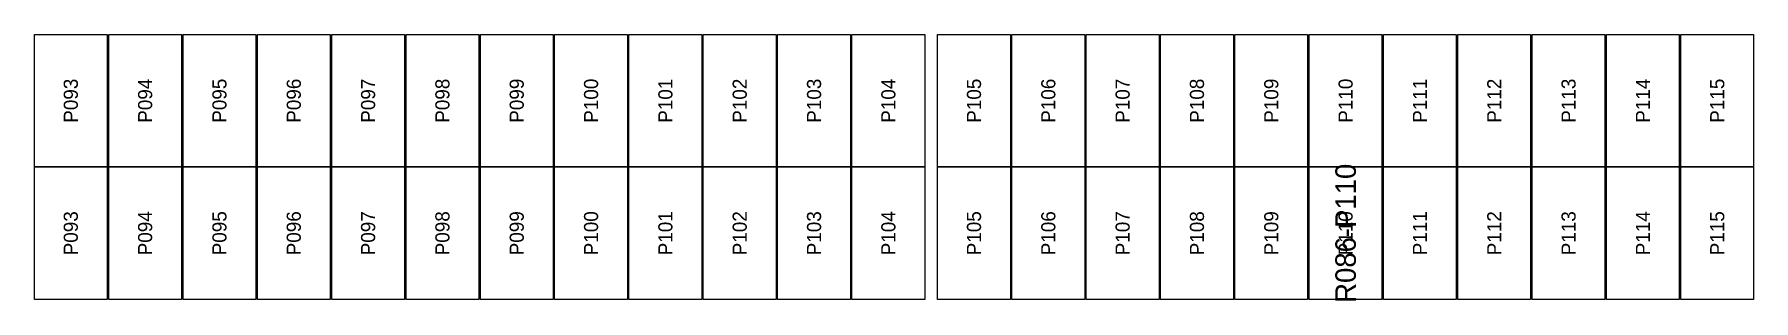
# Model space of a CAD drawing. Extents: x 296295 to 296770, y 651564 to 652121.
# Drawn here: x 296716.63 to 296743.41, y 651775.38 to 651779.52 of the extents above; entities that cross this region are included whole.
import ezdxf
from ezdxf.enums import TextEntityAlignment as Align

# ---------------------------------------------------------------- set-up
doc = ezdxf.new("R2010")
doc.units = 0

msp = doc.modelspace()

# ---------------------------------------------------------------- texts
at = {"layer": 'DEFECT_LABELS'}
msp.add_text('R086-P110', height=0.32, rotation=90, dxfattribs=at).set_placement((296737.058, 651776.424), align=Align.MIDDLE_CENTER)
at = {"layer": 'PANEL_POSITION'}
for s, p in [('P093', (296717.196, 651778.487)), ('P094', (296718.354, 651778.487)), ('P095', (296719.512, 651778.487)), ('P096', (296720.67, 651778.487)), ('P097', (296721.828, 651778.487)), ('P098', (296722.986, 651778.487)), ('P099', (296724.144, 651778.487)), ('P100', (296725.302, 651778.487)), ('P101', (296726.46, 651778.487)), ('P102', (296727.618, 651778.487)), ('P103', (296728.776, 651778.487)), ('P104', (296729.934, 651778.487)), ('P105', (296731.268, 651778.487)), ('P106', (296732.426, 651778.487)), ('P107', (296733.584, 651778.487)), ('P108', (296734.742, 651778.487)), ('P109', (296735.9, 651778.487)), ('P110', (296737.058, 651778.487)), ('P111', (296738.216, 651778.487)), ('P112', (296739.374, 651778.487)), ('P113', (296740.532, 651778.487)), ('P114', (296741.69, 651778.487)), ('P115', (296742.848, 651778.487)), ('P093', (296717.196, 651776.424)), ('P094', (296718.354, 651776.424)), ('P095', (296719.512, 651776.424)), ('P096', (296720.67, 651776.424)), ('P097', (296721.828, 651776.424)), ('P098', (296722.986, 651776.424)), ('P099', (296724.144, 651776.424)), ('P100', (296725.302, 651776.424)), ('P101', (296726.46, 651776.424)), ('P102', (296727.618, 651776.424)), ('P103', (296728.776, 651776.424)), ('P104', (296729.934, 651776.424)), ('P105', (296731.268, 651776.424)), ('P106', (296732.426, 651776.424)), ('P107', (296733.584, 651776.424)), ('P108', (296734.742, 651776.424)), ('P109', (296735.9, 651776.424)), ('P110', (296737.058, 651776.424)), ('P111', (296738.216, 651776.424)), ('P112', (296739.374, 651776.424)), ('P113', (296740.532, 651776.424)), ('P114', (296741.69, 651776.424)), ('P115', (296742.848, 651776.424))]:
    msp.add_text(s, height=0.22, rotation=90, dxfattribs=at).set_placement(p, align=Align.MIDDLE_CENTER)

# ---------------------------------------------------------------- linework, layer by layer
at = {"layer": 'DEFECTIVE_PANELS'}
msp.add_lwpolyline([(296736.491, 651777.456), (296737.625, 651777.456), (296737.625, 651775.393), (296736.491, 651775.393)], close=True, dxfattribs=at)
at = {"layer": 'PANELS_MASTER'}
for points in [[(296716.629, 651779.519), (296717.763, 651779.519), (296717.763, 651777.456), (296716.629, 651777.456)], [(296717.787, 651779.519), (296718.921, 651779.519), (296718.921, 651777.456), (296717.787, 651777.456)], [(296718.945, 651779.519), (296720.079, 651779.519), (296720.079, 651777.456), (296718.945, 651777.456)], [(296720.103, 651779.519), (296721.237, 651779.519), (296721.237, 651777.456), (296720.103, 651777.456)], [(296721.261, 651779.519), (296722.395, 651779.519), (296722.395, 651777.456), (296721.261, 651777.456)], [(296722.419, 651779.519), (296723.553, 651779.519), (296723.553, 651777.456), (296722.419, 651777.456)], [(296723.577, 651779.519), (296724.711, 651779.519), (296724.711, 651777.456), (296723.577, 651777.456)], [(296724.735, 651779.519), (296725.869, 651779.519), (296725.869, 651777.456), (296724.735, 651777.456)], [(296725.893, 651779.519), (296727.027, 651779.519), (296727.027, 651777.456), (296725.893, 651777.456)], [(296727.051, 651779.519), (296728.185, 651779.519), (296728.185, 651777.456), (296727.051, 651777.456)], [(296728.209, 651779.519), (296729.343, 651779.519), (296729.343, 651777.456), (296728.209, 651777.456)], [(296729.367, 651779.519), (296730.501, 651779.519), (296730.501, 651777.456), (296729.367, 651777.456)], [(296730.701, 651779.519), (296731.835, 651779.519), (296731.835, 651777.456), (296730.701, 651777.456)], [(296731.859, 651779.519), (296732.993, 651779.519), (296732.993, 651777.456), (296731.859, 651777.456)], [(296733.017, 651779.519), (296734.151, 651779.519), (296734.151, 651777.456), (296733.017, 651777.456)], [(296734.175, 651779.519), (296735.309, 651779.519), (296735.309, 651777.456), (296734.175, 651777.456)], [(296735.333, 651779.519), (296736.467, 651779.519), (296736.467, 651777.456), (296735.333, 651777.456)], [(296736.491, 651779.519), (296737.625, 651779.519), (296737.625, 651777.456), (296736.491, 651777.456)], [(296737.649, 651779.519), (296738.783, 651779.519), (296738.783, 651777.456), (296737.649, 651777.456)], [(296738.807, 651779.519), (296739.941, 651779.519), (296739.941, 651777.456), (296738.807, 651777.456)], [(296739.965, 651779.519), (296741.099, 651779.519), (296741.099, 651777.456), (296739.965, 651777.456)], [(296741.123, 651779.519), (296742.257, 651779.519), (296742.257, 651777.456), (296741.123, 651777.456)], [(296742.281, 651779.519), (296743.415, 651779.519), (296743.415, 651777.456), (296742.281, 651777.456)], [(296716.629, 651777.456), (296717.763, 651777.456), (296717.763, 651775.393), (296716.629, 651775.393)], [(296717.787, 651777.456), (296718.921, 651777.456), (296718.921, 651775.393), (296717.787, 651775.393)], [(296718.945, 651777.456), (296720.079, 651777.456), (296720.079, 651775.393), (296718.945, 651775.393)], [(296720.103, 651777.456), (296721.237, 651777.456), (296721.237, 651775.393), (296720.103, 651775.393)], [(296721.261, 651777.456), (296722.395, 651777.456), (296722.395, 651775.393), (296721.261, 651775.393)], [(296722.419, 651777.456), (296723.553, 651777.456), (296723.553, 651775.393), (296722.419, 651775.393)], [(296723.577, 651777.456), (296724.711, 651777.456), (296724.711, 651775.393), (296723.577, 651775.393)], [(296724.735, 651777.456), (296725.869, 651777.456), (296725.869, 651775.393), (296724.735, 651775.393)], [(296725.893, 651777.456), (296727.027, 651777.456), (296727.027, 651775.393), (296725.893, 651775.393)], [(296727.051, 651777.456), (296728.185, 651777.456), (296728.185, 651775.393), (296727.051, 651775.393)], [(296728.209, 651777.456), (296729.343, 651777.456), (296729.343, 651775.393), (296728.209, 651775.393)], [(296729.367, 651777.456), (296730.501, 651777.456), (296730.501, 651775.393), (296729.367, 651775.393)], [(296730.701, 651777.456), (296731.835, 651777.456), (296731.835, 651775.393), (296730.701, 651775.393)], [(296731.859, 651777.456), (296732.993, 651777.456), (296732.993, 651775.393), (296731.859, 651775.393)], [(296733.017, 651777.456), (296734.151, 651777.456), (296734.151, 651775.393), (296733.017, 651775.393)], [(296734.175, 651777.456), (296735.309, 651777.456), (296735.309, 651775.393), (296734.175, 651775.393)], [(296735.333, 651777.456), (296736.467, 651777.456), (296736.467, 651775.393), (296735.333, 651775.393)], [(296737.649, 651777.456), (296738.783, 651777.456), (296738.783, 651775.393), (296737.649, 651775.393)], [(296738.807, 651777.456), (296739.941, 651777.456), (296739.941, 651775.393), (296738.807, 651775.393)], [(296739.965, 651777.456), (296741.099, 651777.456), (296741.099, 651775.393), (296739.965, 651775.393)], [(296741.123, 651777.456), (296742.257, 651777.456), (296742.257, 651775.393), (296741.123, 651775.393)], [(296742.281, 651777.456), (296743.415, 651777.456), (296743.415, 651775.393), (296742.281, 651775.393)]]:
    msp.add_lwpolyline(points, close=True, dxfattribs=at)

msp.set_redraw_order([(e.dxf.handle, doc.entitydb.next_handle()) for e in msp.query("TEXT MTEXT ATTDEF DIMENSION ARC_DIMENSION")])  # texts and dimensions are drawn at this point

doc.saveas('drawing.dxf')
